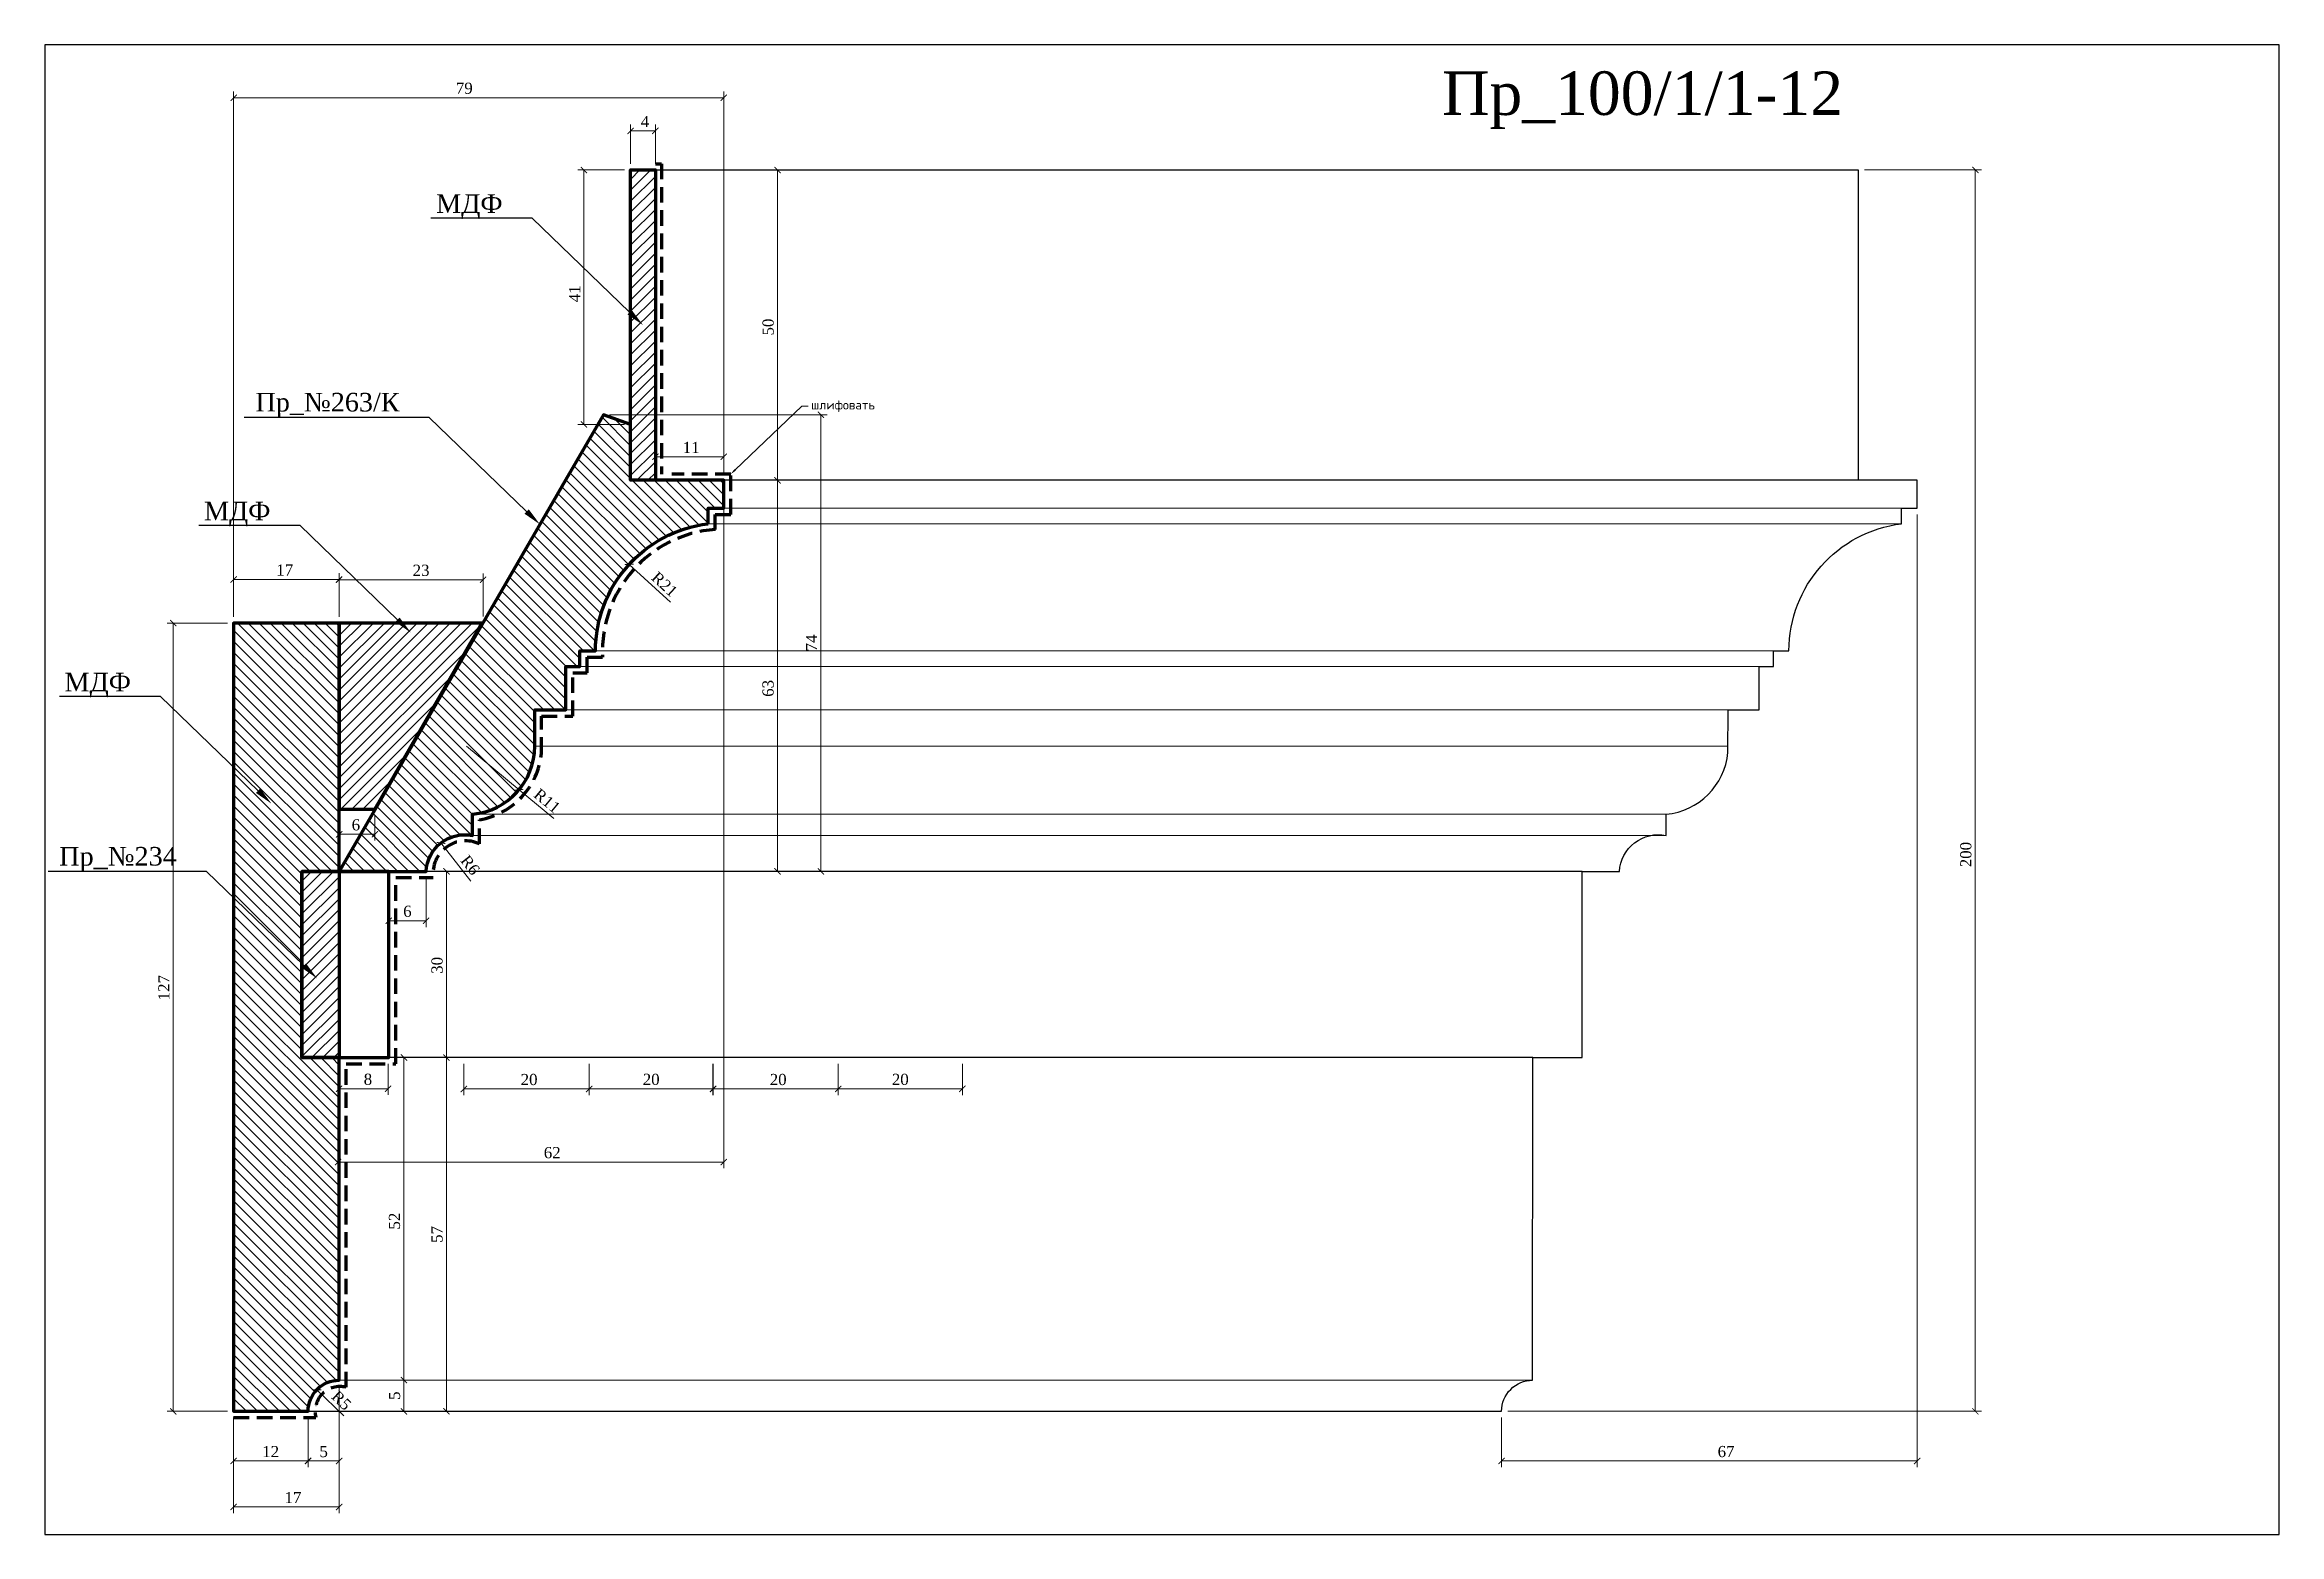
# Model space of a CAD drawing. Header units: millimetres. Extents: x 308873 to 309233, y -90683 to -90443.
import ezdxf
from ezdxf import colors
from ezdxf.entities.mleader import LeaderData, LeaderLine
from ezdxf.math import Vec2, Vec3

# ---------------------------------------------------------------- set-up
doc = ezdxf.new("R2010")
doc.units = ezdxf.units.MM
doc.header["$MEASUREMENT"] = 0
doc.linetypes.add('HIDDEN', pattern=[0.375, 0.25, -0.125])
doc.layers.add('Outside panel', color=7, linetype='Continuous', lineweight=18, true_color=0x7f5e57)
for name, color, linetype, lineweight in [('линия 15', 7, 'Continuous', 15), ('линия 50', 1, 'Continuous', 140), ('служебный слой РАЗМЕРЫ', 7, 'Continuous', 9)]:
    doc.layers.add(name, color=color, linetype=linetype, lineweight=lineweight)
doc.layers.add('размеры в модели', color=7, linetype='Continuous')
doc.styles.add('ELECT', font='times.ttf')
doc.styles.get("Standard").update_dxf_attribs({"font": 'times.ttf'})
doc.styles.add('ЕСКД профили текст', font='isocpeur.ttf')
doc.dimstyles.new('M_1', dxfattribs={"dimtxt": 1.8, "dimasz": 1, "dimexe": 1, "dimexo": 1, "dimgap": 0.6, "dimtad": 1, "dimdec": 0, "dimdsep": 46, "dimtxsty": 'Standard', "dimblk": 'ARCHTICK', "dimcen": -5, "dimclrd": 7, "dimclre": 7, "dimclrt": 7, "dimadec": 0, "dimazin": 0, "dimtfac": 1, "dimtdec": 0, "dimtmove": 0, "dimatfit": 3, "dimfxl": 1, "dimtolj": 1, "dimtzin": 0, "dimlwd": 5, "dimlwe": 5, "dimarcsym": 0})
pattern_1 = [(45, (4095.0152, -5.4705), (-0.8838834765, 0.8838834765), [])]
pattern_2 = [(135, (4095.0152, -5.4705), (-0.8838834765, -0.8838834765), [])]

msp = doc.modelspace()

# ---------------------------------------------------------------- texts
at = {"color": 7, "ltscale": 1000, "style": 'ELECT'}
msp.add_text('Пр_100/1/1-12', height=7, dxfattribs=at).set_placement((309097.73, -90454.13))

# ---------------------------------------------------------------- blocks, each defined once
blk = doc.blocks.new('_ArchTick')
at = {"color": 0, "linetype": 'ByBlock', "const_width": 0.15}
blk.add_lwpolyline([(-0.5, -0.5), (0.5, 0.5)], dxfattribs=at)
blk = doc.blocks.new('*D32')
at = {"layer": 'Defpoints', "color": 0, "ltscale": 1000, "transparency": 16777216}
for p in [(309174.27, -90517.5), (309107.32, -90663), (309174.27, -90671)]:
    blk.add_point(p, dxfattribs=at)
at = {"layer": 'линия 15', "color": 7, "lineweight": 5, "ltscale": 1000, "transparency": 16777216}
for p, q in [((309174.27, -90518.5), (309174.27, -90672)), ((309107.32, -90664), (309107.32, -90672)), ((309107.32, -90671), (309174.27, -90671))]:
    blk.add_line(p, q, dxfattribs=at)
at = {"layer": 'линия 15', "color": 7, "lineweight": 5, "ltscale": 1000, "transparency": 16777216, "rotation": 180}
blk.add_blockref('_ArchTick', (309107.32, -90671), dxfattribs=at)
at = {"layer": 'линия 15', "color": 7, "lineweight": 5, "ltscale": 1000, "transparency": 16777216}
blk.add_blockref('_ArchTick', (309174.27, -90671), dxfattribs=at)
at = {"layer": 'линия 15', "color": 7, "ltscale": 1000, "transparency": 16777216, "insert": (309143.49, -90669.49), "char_height": 1.8, "attachment_point": 5}
blk.add_mtext('\\A1;67', dxfattribs=at)
blk = doc.blocks.new('*D31')
at = {"layer": 'Defpoints', "color": 0, "ltscale": 1000, "transparency": 16777216}
for p in [(308982, -90451.36), (308982, -90513), (308903.05, -90536)]:
    blk.add_point(p, dxfattribs=at)
at = {"layer": 'размеры в модели', "color": 7, "lineweight": 5, "ltscale": 1000, "transparency": 16777216}
for p, q in [((308903.05, -90535), (308903.05, -90450.36)), ((308903.05, -90451.36), (308982, -90451.36)), ((308982, -90512), (308982, -90450.36))]:
    blk.add_line(p, q, dxfattribs=at)
at = {"layer": 'размеры в модели', "color": 7, "lineweight": 5, "ltscale": 1000, "transparency": 16777216, "rotation": 180}
blk.add_blockref('_ArchTick', (308903.05, -90451.36), dxfattribs=at)
at = {"layer": 'размеры в модели', "color": 7, "lineweight": 5, "ltscale": 1000, "transparency": 16777216}
blk.add_blockref('_ArchTick', (308982, -90451.36), dxfattribs=at)
at = {"layer": 'размеры в модели', "color": 7, "ltscale": 1000, "transparency": 16777216, "insert": (308940.21, -90449.84), "char_height": 1.8, "attachment_point": 5}
blk.add_mtext('\\A1;79', dxfattribs=at)
blk = doc.blocks.new('*D30')
at = {"layer": 'Defpoints', "color": 0, "ltscale": 1000, "transparency": 16777216}
for p in [(309164.78, -90463), (309107.32, -90663), (309183.64, -90663)]:
    blk.add_point(p, dxfattribs=at)
at = {"layer": 'размеры в модели', "color": 7, "lineweight": 5, "ltscale": 1000, "transparency": 16777216}
for p, q in [((309165.78, -90463), (309184.64, -90463)), ((309183.64, -90463), (309183.64, -90663)), ((309108.32, -90663), (309184.64, -90663))]:
    blk.add_line(p, q, dxfattribs=at)
for p, rotation in [((309183.64, -90463), 90), ((309183.64, -90663), 270)]:
    blk.add_blockref('_ArchTick', p, dxfattribs=dict(at, rotation=rotation))
at = {"layer": 'размеры в модели', "color": 7, "ltscale": 1000, "transparency": 16777216, "insert": (309182.12, -90573.3), "char_height": 1.8, "attachment_point": 5, "rotation": 90}
blk.add_mtext('\\A1;200', dxfattribs=at)
blk = doc.blocks.new('*D29')
at = {"layer": 'Defpoints', "color": 0, "ltscale": 1000, "transparency": 16777216}
for p in [(309000.45, -90606), (309020.45, -90606), (309020.45, -90611.05)]:
    blk.add_point(p, dxfattribs=at)
at = {"layer": 'размеры в модели', "color": 7, "lineweight": 5, "ltscale": 1000, "transparency": 16777216}
for p, q in [((309000.45, -90607), (309000.45, -90612.05)), ((309020.45, -90607), (309020.45, -90612.05)), ((309000.45, -90611.05), (309020.45, -90611.05))]:
    blk.add_line(p, q, dxfattribs=at)
at = {"layer": 'размеры в модели', "color": 7, "lineweight": 5, "ltscale": 1000, "transparency": 16777216, "rotation": 180}
blk.add_blockref('_ArchTick', (309000.45, -90611.05), dxfattribs=at)
at = {"layer": 'размеры в модели', "color": 7, "lineweight": 5, "ltscale": 1000, "transparency": 16777216}
blk.add_blockref('_ArchTick', (309020.45, -90611.05), dxfattribs=at)
at = {"layer": 'размеры в модели', "color": 7, "ltscale": 1000, "transparency": 16777216, "insert": (309010.45, -90609.53), "char_height": 1.8, "attachment_point": 5}
blk.add_mtext('\\A1;20', dxfattribs=at)
blk = doc.blocks.new('*D28')
at = {"layer": 'Defpoints', "color": 0, "ltscale": 1000, "transparency": 16777216}
for p in [(308980.26, -90606), (309000.45, -90606), (309000.45, -90611.06)]:
    blk.add_point(p, dxfattribs=at)
at = {"layer": 'размеры в модели', "color": 7, "lineweight": 5, "ltscale": 1000, "transparency": 16777216}
for p, q in [((308980.26, -90607), (308980.26, -90612.06)), ((309000.45, -90607), (309000.45, -90612.06)), ((308980.26, -90611.06), (309000.45, -90611.06))]:
    blk.add_line(p, q, dxfattribs=at)
at = {"layer": 'размеры в модели', "color": 7, "lineweight": 5, "ltscale": 1000, "transparency": 16777216, "rotation": 180}
blk.add_blockref('_ArchTick', (308980.26, -90611.06), dxfattribs=at)
at = {"layer": 'размеры в модели', "color": 7, "lineweight": 5, "ltscale": 1000, "transparency": 16777216}
blk.add_blockref('_ArchTick', (309000.45, -90611.06), dxfattribs=at)
at = {"layer": 'размеры в модели', "color": 7, "ltscale": 1000, "transparency": 16777216, "insert": (308990.78, -90609.55), "char_height": 1.8, "attachment_point": 5}
blk.add_mtext('\\A1;20', dxfattribs=at)
blk = doc.blocks.new('*D27')
at = {"layer": 'Defpoints', "color": 0, "ltscale": 1000, "transparency": 16777216}
for p in [(308960.32, -90606), (308980.32, -90606), (308980.32, -90611.05)]:
    blk.add_point(p, dxfattribs=at)
at = {"layer": 'размеры в модели', "color": 7, "lineweight": 5, "ltscale": 1000, "transparency": 16777216}
for p, q in [((308960.32, -90607), (308960.32, -90612.05)), ((308980.32, -90607), (308980.32, -90612.05)), ((308960.32, -90611.05), (308980.32, -90611.05))]:
    blk.add_line(p, q, dxfattribs=at)
at = {"layer": 'размеры в модели', "color": 7, "lineweight": 5, "ltscale": 1000, "transparency": 16777216, "rotation": 180}
blk.add_blockref('_ArchTick', (308960.32, -90611.05), dxfattribs=at)
at = {"layer": 'размеры в модели', "color": 7, "lineweight": 5, "ltscale": 1000, "transparency": 16777216}
blk.add_blockref('_ArchTick', (308980.32, -90611.05), dxfattribs=at)
at = {"layer": 'размеры в модели', "color": 7, "ltscale": 1000, "transparency": 16777216, "insert": (308970.32, -90609.53), "char_height": 1.8, "attachment_point": 5}
blk.add_mtext('\\A1;20', dxfattribs=at)
blk = doc.blocks.new('*D26')
at = {"layer": 'Defpoints', "color": 0, "ltscale": 1000, "transparency": 16777216}
for p in [(308940.13, -90606), (308960.32, -90606), (308960.32, -90611.06)]:
    blk.add_point(p, dxfattribs=at)
at = {"layer": 'размеры в модели', "color": 7, "lineweight": 5, "ltscale": 1000, "transparency": 16777216}
for p, q in [((308940.13, -90607), (308940.13, -90612.06)), ((308960.32, -90607), (308960.32, -90612.06)), ((308940.13, -90611.06), (308960.32, -90611.06))]:
    blk.add_line(p, q, dxfattribs=at)
at = {"layer": 'размеры в модели', "color": 7, "lineweight": 5, "ltscale": 1000, "transparency": 16777216, "rotation": 180}
blk.add_blockref('_ArchTick', (308940.13, -90611.06), dxfattribs=at)
at = {"layer": 'размеры в модели', "color": 7, "lineweight": 5, "ltscale": 1000, "transparency": 16777216}
blk.add_blockref('_ArchTick', (308960.32, -90611.06), dxfattribs=at)
at = {"layer": 'размеры в модели', "color": 7, "ltscale": 1000, "transparency": 16777216, "insert": (308950.65, -90609.55), "char_height": 1.8, "attachment_point": 5}
blk.add_mtext('\\A1;20', dxfattribs=at)
blk = doc.blocks.new('*D25')
at = {"layer": 'Defpoints', "color": 0, "ltscale": 1000, "transparency": 16777216}
for p in [(308936.45, -90571.43), (308940.31, -90576.36)]:
    blk.add_point(p, dxfattribs=at)
at = {"layer": 'размеры в модели', "color": 7, "lineweight": 5, "ltscale": 1000, "transparency": 16777216}
blk.add_line((308941.26, -90577.57), (308936.45, -90571.43), dxfattribs=at)
at = {"layer": 'размеры в модели', "color": 7, "lineweight": 5, "ltscale": 1000, "transparency": 16777216, "rotation": 128.0769222106763}
blk.add_blockref('_ArchTick', (308936.45, -90571.43), dxfattribs=at)
at = {"layer": 'размеры в модели', "color": 7, "ltscale": 1000, "transparency": 16777216, "insert": (308941.17, -90575), "char_height": 1.8, "attachment_point": 5, "rotation": 308.0769}
blk.add_mtext('\\A1;R6', dxfattribs=at)
blk = doc.blocks.new('*D24')
at = {"layer": 'Defpoints', "color": 0, "ltscale": 1000, "transparency": 16777216}
for p in [(308940.55, -90555.85), (308949.04, -90562.85)]:
    blk.add_point(p, dxfattribs=at)
at = {"layer": 'размеры в модели', "color": 7, "lineweight": 5, "ltscale": 1000, "transparency": 16777216}
for p in [(308940.55, -90555.85), (308954.64, -90567.47)]:
    blk.add_line(p, (308949.04, -90562.85), dxfattribs=at)
at = {"layer": 'размеры в модели', "color": 7, "lineweight": 5, "ltscale": 1000, "transparency": 16777216, "rotation": 140.4914953985403}
blk.add_blockref('_ArchTick', (308949.04, -90562.85), dxfattribs=at)
at = {"layer": 'размеры в модели', "color": 7, "ltscale": 1000, "transparency": 16777216, "insert": (308953.56, -90564.64), "char_height": 1.8, "attachment_point": 5, "rotation": 320.4915}
blk.add_mtext('\\A1;R11', dxfattribs=at)
blk = doc.blocks.new('*D23')
at = {"layer": 'Defpoints', "color": 0, "ltscale": 1000, "transparency": 16777216}
for p in [(308966.78, -90526.55), (308982, -90540.5)]:
    blk.add_point(p, dxfattribs=at)
at = {"layer": 'размеры в модели', "color": 7, "lineweight": 5, "ltscale": 1000, "transparency": 16777216}
blk.add_line((308973.41, -90532.63), (308966.78, -90526.55), dxfattribs=at)
at = {"layer": 'размеры в модели', "color": 7, "lineweight": 5, "ltscale": 1000, "transparency": 16777216, "rotation": 137.4968862191132}
blk.add_blockref('_ArchTick', (308966.78, -90526.55), dxfattribs=at)
at = {"layer": 'размеры в модели', "color": 7, "ltscale": 1000, "transparency": 16777216, "insert": (308972.48, -90529.75), "char_height": 1.8, "attachment_point": 5, "rotation": 317.4969}
blk.add_mtext('\\A1;R21', dxfattribs=at)
blk = doc.blocks.new('*D22')
at = {"layer": 'Defpoints', "color": 0, "ltscale": 1000, "transparency": 16777216}
for p in [(308916.45, -90659.53), (308920.05, -90663)]:
    blk.add_point(p, dxfattribs=at)
at = {"layer": 'размеры в модели', "color": 7, "lineweight": 5, "ltscale": 1000, "transparency": 16777216}
blk.add_line((308920.83, -90663.75), (308916.45, -90659.53), dxfattribs=at)
at = {"layer": 'размеры в модели', "color": 7, "lineweight": 5, "ltscale": 1000, "transparency": 16777216, "rotation": 136.0478407517431}
blk.add_blockref('_ArchTick', (308916.45, -90659.53), dxfattribs=at)
at = {"layer": 'размеры в модели', "color": 7, "ltscale": 1000, "transparency": 16777216, "insert": (308920.42, -90661.25), "char_height": 1.8, "attachment_point": 5, "rotation": 316.0478}
blk.add_mtext('\\A1;R5', dxfattribs=at)
blk = doc.blocks.new('*D21')
at = {"layer": 'Defpoints', "color": 0, "ltscale": 1000, "transparency": 16777216}
for p in [(308920.05, -90657.96), (308915.05, -90663), (308930.49, -90663)]:
    blk.add_point(p, dxfattribs=at)
at = {"layer": 'размеры в модели', "color": 7, "lineweight": 5, "ltscale": 1000, "transparency": 16777216}
for p, q in [((308921.05, -90657.96), (308931.49, -90657.96)), ((308930.49, -90657.96), (308930.49, -90663)), ((308916.05, -90663), (308931.49, -90663))]:
    blk.add_line(p, q, dxfattribs=at)
for p, rotation in [((308930.49, -90657.96), 90), ((308930.49, -90663), 270)]:
    blk.add_blockref('_ArchTick', p, dxfattribs=dict(at, rotation=rotation))
at = {"layer": 'размеры в модели', "color": 7, "ltscale": 1000, "transparency": 16777216, "insert": (308928.98, -90660.48), "char_height": 1.8, "attachment_point": 5, "rotation": 90}
blk.add_mtext('\\A1;5', dxfattribs=at)
blk = doc.blocks.new('*D20')
at = {"layer": 'Defpoints', "color": 0, "ltscale": 1000, "transparency": 16777216}
for p in [(308920.06, -90606), (308920.05, -90657.96), (308930.49, -90657.96)]:
    blk.add_point(p, dxfattribs=at)
at = {"layer": 'размеры в модели', "color": 7, "lineweight": 5, "ltscale": 1000, "transparency": 16777216}
for p, q in [((308921.06, -90606), (308931.49, -90606)), ((308930.49, -90606), (308930.49, -90657.96)), ((308921.05, -90657.96), (308931.49, -90657.96))]:
    blk.add_line(p, q, dxfattribs=at)
for p, rotation in [((308930.49, -90606), 90), ((308930.49, -90657.96), 270)]:
    blk.add_blockref('_ArchTick', p, dxfattribs=dict(at, rotation=rotation))
at = {"layer": 'размеры в модели', "color": 7, "ltscale": 1000, "transparency": 16777216, "insert": (308928.97, -90632.36), "char_height": 1.8, "attachment_point": 5, "rotation": 90}
blk.add_mtext('\\A1;52', dxfattribs=at)
blk = doc.blocks.new('*D19')
at = {"layer": 'Defpoints', "color": 0, "ltscale": 1000, "transparency": 16777216}
for p in [(308920.05, -90657.96), (308915.05, -90663), (308920.05, -90671)]:
    blk.add_point(p, dxfattribs=at)
at = {"layer": 'размеры в модели', "color": 7, "lineweight": 5, "ltscale": 1000, "transparency": 16777216}
for p, q in [((308920.05, -90658.96), (308920.05, -90672)), ((308915.05, -90664), (308915.05, -90672)), ((308915.05, -90671), (308920.05, -90671))]:
    blk.add_line(p, q, dxfattribs=at)
at = {"layer": 'размеры в модели', "color": 7, "lineweight": 5, "ltscale": 1000, "transparency": 16777216, "rotation": 180}
blk.add_blockref('_ArchTick', (308915.05, -90671), dxfattribs=at)
at = {"layer": 'размеры в модели', "color": 7, "lineweight": 5, "ltscale": 1000, "transparency": 16777216}
blk.add_blockref('_ArchTick', (308920.05, -90671), dxfattribs=at)
at = {"layer": 'размеры в модели', "color": 7, "ltscale": 1000, "transparency": 16777216, "insert": (308917.56, -90669.49), "char_height": 1.8, "attachment_point": 5}
blk.add_mtext('\\A1;5', dxfattribs=at)
blk = doc.blocks.new('*D18')
at = {"layer": 'Defpoints', "color": 0, "ltscale": 1000, "transparency": 16777216}
for p in [(308903.05, -90663), (308915.05, -90663), (308915.05, -90670.98)]:
    blk.add_point(p, dxfattribs=at)
at = {"layer": 'размеры в модели', "color": 7, "lineweight": 5, "ltscale": 1000, "transparency": 16777216}
for p, q in [((308903.05, -90664), (308903.05, -90671.98)), ((308915.05, -90664), (308915.05, -90671.98)), ((308903.05, -90670.98), (308915.05, -90670.98))]:
    blk.add_line(p, q, dxfattribs=at)
at = {"layer": 'размеры в модели', "color": 7, "lineweight": 5, "ltscale": 1000, "transparency": 16777216, "rotation": 180}
blk.add_blockref('_ArchTick', (308903.05, -90670.98), dxfattribs=at)
at = {"layer": 'размеры в модели', "color": 7, "lineweight": 5, "ltscale": 1000, "transparency": 16777216}
blk.add_blockref('_ArchTick', (308915.05, -90670.98), dxfattribs=at)
at = {"layer": 'размеры в модели', "color": 7, "ltscale": 1000, "transparency": 16777216, "insert": (308909.02, -90669.48), "char_height": 1.8, "attachment_point": 5}
blk.add_mtext('\\A1;12', dxfattribs=at)
blk = doc.blocks.new('*D17')
at = {"layer": 'Defpoints', "color": 0, "ltscale": 1000, "transparency": 16777216}
for p in [(308920.05, -90658), (308903.05, -90663), (308920.05, -90678.41)]:
    blk.add_point(p, dxfattribs=at)
at = {"layer": 'размеры в модели', "color": 7, "lineweight": 5, "ltscale": 1000, "transparency": 16777216}
for p, q in [((308920.05, -90659), (308920.05, -90679.41)), ((308903.05, -90664), (308903.05, -90679.41)), ((308903.05, -90678.41), (308920.05, -90678.41))]:
    blk.add_line(p, q, dxfattribs=at)
at = {"layer": 'размеры в модели', "color": 7, "lineweight": 5, "ltscale": 1000, "transparency": 16777216, "rotation": 180}
blk.add_blockref('_ArchTick', (308903.05, -90678.41), dxfattribs=at)
at = {"layer": 'размеры в модели', "color": 7, "lineweight": 5, "ltscale": 1000, "transparency": 16777216}
blk.add_blockref('_ArchTick', (308920.05, -90678.41), dxfattribs=at)
at = {"layer": 'размеры в модели', "color": 7, "ltscale": 1000, "transparency": 16777216, "insert": (308912.62, -90676.89), "char_height": 1.8, "attachment_point": 5}
blk.add_mtext('\\A1;17', dxfattribs=at)
blk = doc.blocks.new('*D16')
at = {"layer": 'Defpoints', "color": 0, "ltscale": 1000, "transparency": 16777216}
for p in [(308920.06, -90606), (308915.05, -90663), (308937.34, -90663)]:
    blk.add_point(p, dxfattribs=at)
at = {"layer": 'размеры в модели', "color": 7, "lineweight": 5, "ltscale": 1000, "transparency": 16777216}
for p, q in [((308921.06, -90606), (308938.34, -90606)), ((308937.34, -90606), (308937.34, -90663)), ((308916.05, -90663), (308938.34, -90663))]:
    blk.add_line(p, q, dxfattribs=at)
for p, rotation in [((308937.34, -90606), 90), ((308937.34, -90663), 270)]:
    blk.add_blockref('_ArchTick', p, dxfattribs=dict(at, rotation=rotation))
at = {"layer": 'размеры в модели', "color": 7, "ltscale": 1000, "transparency": 16777216, "insert": (308935.82, -90634.5), "char_height": 1.8, "attachment_point": 5, "rotation": 90}
blk.add_mtext('\\A1;57', dxfattribs=at)
blk = doc.blocks.new('*D15')
at = {"layer": 'Defpoints', "color": 0, "ltscale": 1000, "transparency": 16777216}
for p in [(308920.05, -90566), (308925.8, -90566), (308925.8, -90570.03)]:
    blk.add_point(p, dxfattribs=at)
at = {"layer": 'размеры в модели', "color": 7, "lineweight": 5, "ltscale": 1000, "transparency": 16777216}
for p, q in [((308920.05, -90567), (308920.05, -90571.03)), ((308925.8, -90567), (308925.8, -90571.03)), ((308920.05, -90570.03), (308925.8, -90570.03))]:
    blk.add_line(p, q, dxfattribs=at)
at = {"layer": 'размеры в модели', "color": 7, "lineweight": 5, "ltscale": 1000, "transparency": 16777216, "rotation": 180}
blk.add_blockref('_ArchTick', (308920.05, -90570.03), dxfattribs=at)
at = {"layer": 'размеры в модели', "color": 7, "lineweight": 5, "ltscale": 1000, "transparency": 16777216}
blk.add_blockref('_ArchTick', (308925.8, -90570.03), dxfattribs=at)
at = {"layer": 'размеры в модели', "color": 7, "ltscale": 1000, "transparency": 16777216, "insert": (308922.75, -90568.52), "char_height": 1.8, "attachment_point": 5}
blk.add_mtext('\\A1;6', dxfattribs=at)
blk = doc.blocks.new('*D14')
at = {"layer": 'Defpoints', "color": 0, "ltscale": 1000, "transparency": 16777216}
for p in [(308943.24, -90529.02), (308920.05, -90536), (308943.24, -90535.95)]:
    blk.add_point(p, dxfattribs=at)
at = {"layer": 'размеры в модели', "color": 7, "lineweight": 5, "ltscale": 1000, "transparency": 16777216}
for p, q in [((308920.05, -90535), (308920.05, -90528.02)), ((308920.05, -90529.02), (308943.24, -90529.02)), ((308943.24, -90534.95), (308943.24, -90528.02))]:
    blk.add_line(p, q, dxfattribs=at)
at = {"layer": 'размеры в модели', "color": 7, "lineweight": 5, "ltscale": 1000, "transparency": 16777216, "rotation": 180}
blk.add_blockref('_ArchTick', (308920.05, -90529.02), dxfattribs=at)
at = {"layer": 'размеры в модели', "color": 7, "lineweight": 5, "ltscale": 1000, "transparency": 16777216}
blk.add_blockref('_ArchTick', (308943.24, -90529.02), dxfattribs=at)
at = {"layer": 'размеры в модели', "color": 7, "ltscale": 1000, "transparency": 16777216, "insert": (308933.25, -90527.51), "char_height": 1.8, "attachment_point": 5}
blk.add_mtext('\\A1;23', dxfattribs=at)
blk = doc.blocks.new('*D13')
at = {"layer": 'Defpoints', "color": 0, "ltscale": 1000, "transparency": 16777216}
for p in [(308920.05, -90528.97), (308903.05, -90536), (308920.05, -90536)]:
    blk.add_point(p, dxfattribs=at)
at = {"layer": 'размеры в модели', "color": 7, "lineweight": 5, "ltscale": 1000, "transparency": 16777216}
for p, q in [((308903.05, -90535), (308903.05, -90527.97)), ((308903.05, -90528.97), (308920.05, -90528.97)), ((308920.05, -90535), (308920.05, -90527.97))]:
    blk.add_line(p, q, dxfattribs=at)
at = {"layer": 'размеры в модели', "color": 7, "lineweight": 5, "ltscale": 1000, "transparency": 16777216, "rotation": 180}
blk.add_blockref('_ArchTick', (308903.05, -90528.97), dxfattribs=at)
at = {"layer": 'размеры в модели', "color": 7, "lineweight": 5, "ltscale": 1000, "transparency": 16777216}
blk.add_blockref('_ArchTick', (308920.05, -90528.97), dxfattribs=at)
at = {"layer": 'размеры в модели', "color": 7, "ltscale": 1000, "transparency": 16777216, "insert": (308911.29, -90527.45), "char_height": 1.8, "attachment_point": 5}
blk.add_mtext('\\A1;17', dxfattribs=at)
blk = doc.blocks.new('*D12')
at = {"layer": 'Defpoints', "color": 0, "ltscale": 1000, "transparency": 16777216}
for p in [(308903.05, -90536), (308893.33, -90663), (308903.05, -90663)]:
    blk.add_point(p, dxfattribs=at)
at = {"layer": 'размеры в модели', "color": 7, "lineweight": 5, "ltscale": 1000, "transparency": 16777216}
for p, q in [((308902.05, -90536), (308892.33, -90536)), ((308893.33, -90536), (308893.33, -90663)), ((308902.05, -90663), (308892.33, -90663))]:
    blk.add_line(p, q, dxfattribs=at)
for p, rotation in [((308893.33, -90536), 90), ((308893.33, -90663), 270)]:
    blk.add_blockref('_ArchTick', p, dxfattribs=dict(at, rotation=rotation))
at = {"layer": 'размеры в модели', "color": 7, "ltscale": 1000, "transparency": 16777216, "insert": (308891.81, -90594.75), "char_height": 1.8, "attachment_point": 5, "rotation": 90}
blk.add_mtext('\\A1;127', dxfattribs=at)
blk = doc.blocks.new('*D11')
at = {"layer": 'Defpoints', "color": 0, "ltscale": 1000, "transparency": 16777216}
for p in [(308920.06, -90606), (308927.94, -90606), (308927.94, -90611.03)]:
    blk.add_point(p, dxfattribs=at)
at = {"layer": 'размеры в модели', "color": 7, "lineweight": 5, "ltscale": 1000, "transparency": 16777216}
for p, q in [((308920.06, -90607), (308920.06, -90612.03)), ((308927.94, -90607), (308927.94, -90612.03)), ((308920.06, -90611.03), (308927.94, -90611.03))]:
    blk.add_line(p, q, dxfattribs=at)
at = {"layer": 'размеры в модели', "color": 7, "lineweight": 5, "ltscale": 1000, "transparency": 16777216, "rotation": 180}
blk.add_blockref('_ArchTick', (308920.06, -90611.03), dxfattribs=at)
at = {"layer": 'размеры в модели', "color": 7, "lineweight": 5, "ltscale": 1000, "transparency": 16777216}
blk.add_blockref('_ArchTick', (308927.94, -90611.03), dxfattribs=at)
at = {"layer": 'размеры в модели', "color": 7, "ltscale": 1000, "transparency": 16777216, "insert": (308924.69, -90609.51), "char_height": 1.8, "attachment_point": 5}
blk.add_mtext('\\A1;8', dxfattribs=at)
blk = doc.blocks.new('*D10')
at = {"layer": 'Defpoints', "color": 0, "ltscale": 1000, "transparency": 16777216}
for p in [(308928.05, -90576), (308928.05, -90606), (308937.34, -90606)]:
    blk.add_point(p, dxfattribs=at)
at = {"layer": 'размеры в модели', "color": 7, "lineweight": 5, "ltscale": 1000, "transparency": 16777216}
for p, q in [((308929.05, -90576), (308938.34, -90576)), ((308937.34, -90576), (308937.34, -90606)), ((308929.05, -90606), (308938.34, -90606))]:
    blk.add_line(p, q, dxfattribs=at)
for p, rotation in [((308937.34, -90576), 90), ((308937.34, -90606), 270)]:
    blk.add_blockref('_ArchTick', p, dxfattribs=dict(at, rotation=rotation))
at = {"layer": 'размеры в модели', "color": 7, "ltscale": 1000, "transparency": 16777216, "insert": (308935.83, -90591.15), "char_height": 1.8, "attachment_point": 5, "rotation": 90}
blk.add_mtext('\\A1;30', dxfattribs=at)
blk = doc.blocks.new('*D9')
at = {"layer": 'Defpoints', "color": 0, "ltscale": 1000, "transparency": 16777216}
for p in [(308982, -90513.3), (308919.87, -90576), (308982, -90622.84)]:
    blk.add_point(p, dxfattribs=at)
at = {"layer": 'размеры в модели', "color": 7, "lineweight": 5, "ltscale": 1000, "transparency": 16777216}
for p, q in [((308982, -90514.3), (308982, -90623.84)), ((308919.87, -90577), (308919.87, -90623.84)), ((308919.87, -90622.84), (308982, -90622.84))]:
    blk.add_line(p, q, dxfattribs=at)
at = {"layer": 'размеры в модели', "color": 7, "lineweight": 5, "ltscale": 1000, "transparency": 16777216, "rotation": 180}
blk.add_blockref('_ArchTick', (308919.87, -90622.84), dxfattribs=at)
at = {"layer": 'размеры в модели', "color": 7, "lineweight": 5, "ltscale": 1000, "transparency": 16777216}
blk.add_blockref('_ArchTick', (308982, -90622.84), dxfattribs=at)
at = {"layer": 'размеры в модели', "color": 7, "ltscale": 1000, "transparency": 16777216, "insert": (308954.38, -90621.33), "char_height": 1.8, "attachment_point": 5}
blk.add_mtext('\\A1;62', dxfattribs=at)
blk = doc.blocks.new('*D8')
at = {"layer": 'Defpoints', "color": 0, "ltscale": 1000, "transparency": 16777216}
for p in [(308928.05, -90576), (308934.05, -90576), (308934.05, -90583.97)]:
    blk.add_point(p, dxfattribs=at)
at = {"layer": 'размеры в модели', "color": 7, "lineweight": 5, "ltscale": 1000, "transparency": 16777216}
for p, q in [((308928.05, -90577), (308928.05, -90584.97)), ((308934.05, -90577), (308934.05, -90584.97)), ((308928.05, -90583.97), (308934.05, -90583.97))]:
    blk.add_line(p, q, dxfattribs=at)
at = {"layer": 'размеры в модели', "color": 7, "lineweight": 5, "ltscale": 1000, "transparency": 16777216, "rotation": 180}
blk.add_blockref('_ArchTick', (308928.05, -90583.97), dxfattribs=at)
at = {"layer": 'размеры в модели', "color": 7, "lineweight": 5, "ltscale": 1000, "transparency": 16777216}
blk.add_blockref('_ArchTick', (308934.05, -90583.97), dxfattribs=at)
at = {"layer": 'размеры в модели', "color": 7, "ltscale": 1000, "transparency": 16777216, "insert": (308931.05, -90582.45), "char_height": 1.8, "attachment_point": 5}
blk.add_mtext('\\A1;6', dxfattribs=at)
blk = doc.blocks.new('*D7')
at = {"layer": 'Defpoints', "color": 0, "ltscale": 1000, "transparency": 16777216}
for p in [(308962.62, -90502.45), (308934.05, -90576), (308997.66, -90576)]:
    blk.add_point(p, dxfattribs=at)
at = {"layer": 'размеры в модели', "color": 7, "lineweight": 5, "ltscale": 1000, "transparency": 16777216}
for p, q in [((308963.62, -90502.45), (308998.66, -90502.45)), ((308997.66, -90502.45), (308997.66, -90576)), ((308935.05, -90576), (308998.66, -90576))]:
    blk.add_line(p, q, dxfattribs=at)
for p, rotation in [((308997.66, -90502.45), 90), ((308997.66, -90576), 270)]:
    blk.add_blockref('_ArchTick', p, dxfattribs=dict(at, rotation=rotation))
at = {"layer": 'размеры в модели', "color": 7, "ltscale": 1000, "transparency": 16777216, "insert": (308996.15, -90539.21), "char_height": 1.8, "attachment_point": 5, "rotation": 90}
blk.add_mtext('\\A1;74', dxfattribs=at)
blk = doc.blocks.new('*D6')
at = {"layer": 'Defpoints', "color": 0, "ltscale": 1000, "transparency": 16777216}
for p in [(308982, -90513), (308934.05, -90576), (308990.67, -90576)]:
    blk.add_point(p, dxfattribs=at)
at = {"layer": 'размеры в модели', "color": 7, "lineweight": 5, "ltscale": 1000, "transparency": 16777216}
for p, q in [((308983, -90513), (308991.67, -90513)), ((308990.67, -90513), (308990.67, -90576)), ((308935.05, -90576), (308991.67, -90576))]:
    blk.add_line(p, q, dxfattribs=at)
for p, rotation in [((308990.67, -90513), 90), ((308990.67, -90576), 270)]:
    blk.add_blockref('_ArchTick', p, dxfattribs=dict(at, rotation=rotation))
at = {"layer": 'размеры в модели', "color": 7, "ltscale": 1000, "transparency": 16777216, "insert": (308989.16, -90546.52), "char_height": 1.8, "attachment_point": 5, "rotation": 90}
blk.add_mtext('\\A1;63', dxfattribs=at)
blk = doc.blocks.new('*D5')
at = {"layer": 'Defpoints', "color": 0, "ltscale": 1000, "transparency": 16777216}
for p in [(308967, -90463), (308959.49, -90504), (308967, -90504)]:
    blk.add_point(p, dxfattribs=at)
at = {"layer": 'размеры в модели', "color": 7, "lineweight": 5, "ltscale": 1000, "transparency": 16777216}
for p, q in [((308966, -90463), (308958.49, -90463)), ((308959.49, -90463), (308959.49, -90504)), ((308966, -90504), (308958.49, -90504))]:
    blk.add_line(p, q, dxfattribs=at)
for p, rotation in [((308959.49, -90463), 90), ((308959.49, -90504), 270)]:
    blk.add_blockref('_ArchTick', p, dxfattribs=dict(at, rotation=rotation))
at = {"layer": 'размеры в модели', "color": 7, "ltscale": 1000, "transparency": 16777216, "insert": (308957.99, -90482.95), "char_height": 1.8, "attachment_point": 5, "rotation": 90}
blk.add_mtext('\\A1;41', dxfattribs=at)
blk = doc.blocks.new('*D4')
at = {"layer": 'Defpoints', "color": 0, "ltscale": 1000, "transparency": 16777216}
for p in [(308971, -90463), (308971, -90513), (308990.69, -90513)]:
    blk.add_point(p, dxfattribs=at)
at = {"layer": 'размеры в модели', "color": 7, "lineweight": 5, "ltscale": 1000, "transparency": 16777216}
for p, q in [((308972, -90463), (308991.69, -90463)), ((308990.69, -90463), (308990.69, -90513)), ((308972, -90513), (308991.69, -90513))]:
    blk.add_line(p, q, dxfattribs=at)
for p, rotation in [((308990.69, -90463), 90), ((308990.69, -90513), 270)]:
    blk.add_blockref('_ArchTick', p, dxfattribs=dict(at, rotation=rotation))
at = {"layer": 'размеры в модели', "color": 7, "ltscale": 1000, "transparency": 16777216, "insert": (308989.17, -90488.31), "char_height": 1.8, "attachment_point": 5, "rotation": 90}
blk.add_mtext('\\A1;50', dxfattribs=at)
blk = doc.blocks.new('*D3')
at = {"layer": 'Defpoints', "color": 0, "ltscale": 1000, "transparency": 16777216}
for p in [(308971, -90456.7), (308967, -90463), (308971, -90463)]:
    blk.add_point(p, dxfattribs=at)
at = {"layer": 'размеры в модели', "color": 7, "lineweight": 5, "ltscale": 1000, "transparency": 16777216}
for p, q in [((308967, -90462), (308967, -90455.7)), ((308967, -90456.7), (308971, -90456.7)), ((308971, -90462), (308971, -90455.7))]:
    blk.add_line(p, q, dxfattribs=at)
at = {"layer": 'размеры в модели', "color": 7, "lineweight": 5, "ltscale": 1000, "transparency": 16777216, "rotation": 180}
blk.add_blockref('_ArchTick', (308967, -90456.7), dxfattribs=at)
at = {"layer": 'размеры в модели', "color": 7, "lineweight": 5, "ltscale": 1000, "transparency": 16777216}
blk.add_blockref('_ArchTick', (308971, -90456.7), dxfattribs=at)
at = {"layer": 'размеры в модели', "color": 7, "ltscale": 1000, "transparency": 16777216, "insert": (308969.31, -90455.2), "char_height": 1.8, "attachment_point": 5}
blk.add_mtext('\\A1;4', dxfattribs=at)
blk = doc.blocks.new('*D2')
at = {"layer": 'Defpoints', "color": 0, "ltscale": 1000, "transparency": 16777216}
for p in [(308982, -90509.21), (308971, -90513), (308982, -90513)]:
    blk.add_point(p, dxfattribs=at)
at = {"layer": 'размеры в модели', "color": 7, "lineweight": 5, "ltscale": 1000, "transparency": 16777216}
for p, q in [((308971, -90512), (308971, -90508.21)), ((308971, -90509.21), (308982, -90509.21)), ((308982, -90512), (308982, -90508.21))]:
    blk.add_line(p, q, dxfattribs=at)
at = {"layer": 'размеры в модели', "color": 7, "lineweight": 5, "ltscale": 1000, "transparency": 16777216, "rotation": 180}
blk.add_blockref('_ArchTick', (308971, -90509.21), dxfattribs=at)
at = {"layer": 'размеры в модели', "color": 7, "lineweight": 5, "ltscale": 1000, "transparency": 16777216}
blk.add_blockref('_ArchTick', (308982, -90509.21), dxfattribs=at)
at = {"layer": 'размеры в модели', "color": 7, "ltscale": 1000, "transparency": 16777216, "insert": (308976.76, -90507.71), "char_height": 1.8, "attachment_point": 5}
blk.add_mtext('\\A1;11', dxfattribs=at)

# ---------------------------------------------------------------- dimensions: what is measured, and where the dimension line sits
at = {"layer": 'линия 15', "color": 7, "ltscale": 1000}
dim = msp.add_linear_dim(base=(309174.27, -90671), p1=(309107.32, -90663), p2=(309174.27, -90517.5), dimstyle='M_1', dxfattribs=at)
dim.commit()
dim.dimension.update_dxf_attribs({"geometry": '*D32', "text_midpoint": (309143.49, -90671), "dimtype": 128})
at = {"layer": 'размеры в модели', "color": 5, "ltscale": 1000}
for base, p1, p2, picture, middle in [((308982, -90451.36), (308903.05, -90536), (308982, -90513), '*D31', (308940.21, -90451.36)), ((308971, -90456.7), (308967, -90463), (308971, -90463), '*D3', (308969.31, -90456.7)), ((308982, -90509.21), (308971, -90513), (308982, -90513), '*D2', (308976.76, -90509.21)), ((308982, -90622.84), (308919.87, -90576), (308982, -90513.3), '*D9', (308954.38, -90622.84)), ((308920.05, -90528.97), (308903.05, -90536), (308920.05, -90536), '*D13', (308911.29, -90528.97)), ((308943.24, -90529.02), (308920.05, -90536), (308943.24, -90535.95), '*D14', (308933.25, -90529.02)), ((308925.8, -90570.03), (308920.05, -90566), (308925.8, -90566), '*D15', (308922.75, -90570.03)), ((308934.05, -90583.97), (308928.05, -90576), (308934.05, -90576), '*D8', (308931.05, -90583.97)), ((308927.94, -90611.03), (308920.06, -90606), (308927.94, -90606), '*D11', (308924.69, -90611.03)), ((308960.32, -90611.06), (308940.13, -90606), (308960.32, -90606), '*D26', (308950.65, -90611.06)), ((308980.32, -90611.05), (308960.32, -90606), (308980.32, -90606), '*D27', (308970.32, -90611.05)), ((309000.45, -90611.06), (308980.26, -90606), (309000.45, -90606), '*D28', (308990.78, -90611.06)), ((309020.45, -90611.05), (309000.45, -90606), (309020.45, -90606), '*D29', (309010.45, -90611.05)), ((308920.05, -90678.41), (308903.05, -90663), (308920.05, -90658), '*D17', (308912.62, -90678.41)), ((308920.05, -90671), (308915.05, -90663), (308920.05, -90657.96), '*D19', (308917.56, -90671)), ((308915.05, -90670.98), (308903.05, -90663), (308915.05, -90663), '*D18', (308909.02, -90670.98))]:
    dim = msp.add_linear_dim(base=base, p1=p1, p2=p2, dimstyle='M_1', dxfattribs=at)
    dim.commit()
    dim.dimension.update_dxf_attribs({"geometry": picture, "text_midpoint": middle, "dimtype": 128})
for base, p1, p2, picture, middle in [((308959.49, -90504), (308967, -90463), (308967, -90504), '*D5', (308959.49, -90482.95)), ((308990.69, -90513), (308971, -90463), (308971, -90513), '*D4', (308990.69, -90488.31)), ((309183.64, -90663), (309164.78, -90463), (309107.32, -90663), '*D30', (309183.64, -90573.3)), ((308997.66, -90576), (308962.62, -90502.45), (308934.05, -90576), '*D7', (308997.66, -90539.21)), ((308990.67, -90576), (308982, -90513), (308934.05, -90576), '*D6', (308990.67, -90546.52)), ((308893.33, -90663), (308903.05, -90536), (308903.05, -90663), '*D12', (308893.33, -90594.75)), ((308937.34, -90606), (308928.05, -90576), (308928.05, -90606), '*D10', (308937.34, -90591.15)), ((308937.34, -90663), (308920.06, -90606), (308915.05, -90663), '*D16', (308937.34, -90634.5)), ((308930.49, -90657.96), (308920.06, -90606), (308920.05, -90657.96), '*D20', (308930.49, -90632.36)), ((308930.49, -90663), (308920.05, -90657.96), (308915.05, -90663), '*D21', (308930.49, -90660.48))]:
    dim = msp.add_linear_dim(base=base, p1=p1, p2=p2, angle=90, dimstyle='M_1', dxfattribs=at)
    dim.commit()
    dim.dimension.update_dxf_attribs({"geometry": picture, "text_midpoint": middle, "dimtype": 128})
for center, mpoint, picture, middle in [((308982, -90540.5), (308966.78, -90526.55), '*D23', (308971.47, -90530.85)), ((308940.31, -90576.36), (308936.45, -90571.43), '*D25', (308939.98, -90575.94)), ((308920.05, -90663), (308916.45, -90659.53), '*D22', (308919.36, -90662.34))]:
    dim = msp.add_radius_dim(center=center, mpoint=mpoint, dimstyle='M_1', dxfattribs=at)
    dim.commit()
    dim.dimension.update_dxf_attribs({"geometry": picture, "text_midpoint": middle, "dimtype": 132})
dim = msp.add_radius_dim(center=(308940.55, -90555.85), mpoint=(308949.04, -90562.85), dimstyle='M_1', dxfattribs=at)
dim.commit()
dim.dimension.update_dxf_attribs({"geometry": '*D24', "text_midpoint": (308953.56, -90564.64)})

# ---------------------------------------------------------------- hatches: boundary and pattern name
at = {"layer": 'Outside panel', "ltscale": 1000}
h = msp.add_hatch(dxfattribs=at)
h.set_pattern_fill('ANSI31', color=5, scale=10)
h.set_pattern_definition(pattern_1)
h.paths.add_polyline_path([(308971, -90463), (308967, -90463), (308967, -90513), (308971, -90513)])
h = msp.add_hatch(dxfattribs=at)
h.set_pattern_fill('ANSI31', color=256, scale=10, angle=90)
h.set_pattern_definition(pattern_2)
h.paths.add_polyline_path([(308979.5, -90520), (308979.5, -90517.5), (308982, -90517.5), (308982, -90513), (308967, -90513), (308967, -90504), (308962.62, -90502.45), (308956.52, -90513), (308920.05, -90576), (308934.05, -90576, -0.456652), (308941.55, -90570.22), (308941.55, -90566.8, 0.387795), (308951.55, -90555.85), (308951.55, -90550), (308956.55, -90550), (308956.55, -90543), (308958.85, -90543), (308958.85, -90540.5), (308961.35, -90540.5, -0.379101)])
h = msp.add_hatch(dxfattribs=at)
h.set_pattern_fill('ANSI31', color=5, scale=10, angle=90)
h.set_pattern_definition(pattern_2)
h.paths.add_polyline_path([(308920.05, -90536), (308903.05, -90536), (308903.05, -90663), (308915.05, -90663, -0.414214), (308920.05, -90658), (308920.06, -90606), (308914.05, -90606), (308914.05, -90576), (308920.05, -90576)])
h = msp.add_hatch(dxfattribs=at)
h.set_pattern_fill('ANSI31', color=5, scale=10)
h.set_pattern_definition(pattern_1)
h.paths.add_polyline_path([(308943.05, -90536), (308920.05, -90536), (308920.05, -90566), (308925.8, -90566)])
h = msp.add_hatch(dxfattribs=at)
h.set_pattern_fill('ANSI31', color=256, scale=10)
h.set_pattern_definition(pattern_1)
h.paths.add_polyline_path([(308920.05, -90576), (308914.05, -90576), (308914.05, -90606), (308920.05, -90606)])

# ---------------------------------------------------------------- linework, layer by layer
at = {"linetype": 'Continuous', "lineweight": 15}
for p, q in [((309171.77, -90517.5), (308982, -90517.5)), ((309171.77, -90520), (308979.5, -90520)), ((309148.82, -90543), (308956.55, -90543)), ((309151.12, -90540.5), (308958.85, -90540.5)), ((309143.82, -90550), (308951.55, -90550)), ((309143.82, -90555.85), (308951.55, -90555.85)), ((309133.82, -90566.8), (308941.55, -90566.8)), ((309133.82, -90570.22), (308941.55, -90570.22)), ((309112.32, -90658), (308920.05, -90658))]:
    msp.add_line(p, q, dxfattribs=at)
at = {"color": 7}
for p, q in [((309120.32, -90576), (308928.05, -90576)), ((309112.33, -90606), (308920.06, -90606))]:
    msp.add_line(p, q, dxfattribs=at)
at = {"color": 6, "ltscale": 1000}
msp.add_lwpolyline([(308872.61, -90682.82), (309232.61, -90682.82), (309232.61, -90442.82), (308872.61, -90442.82)], close=True, dxfattribs=at)
at = {"color": 7}
msp.add_lwpolyline([(309164.78, -90513), (308971, -90513), (308971, -90463), (309164.78, -90463)], close=True, dxfattribs=at)
msp.add_lwpolyline([(308903.05, -90663), (309107.32, -90663, -0.414214), (309112.32, -90658), (309112.33, -90606), (309120.32, -90606), (309120.32, -90576), (309126.32, -90576, -0.456652), (309133.82, -90570.22), (309133.82, -90566.8, 0.361838), (309143.77, -90556.85), (309143.82, -90550), (309148.82, -90550), (309148.82, -90543), (309151.12, -90543), (309151.12, -90540.5), (309153.62, -90540.5, -0.379101), (309171.77, -90520), (309171.77, -90517.5), (309174.27, -90517.5), (309174.27, -90513), (308981.74, -90513)], format="xyb", dxfattribs=at)
at = {"layer": 'линия 50', "color": 7}
for points in [[(308967, -90513), (308967, -90463), (308971, -90463), (308971, -90513)], [(308925.8, -90566), (308943.05, -90536), (308920.05, -90536), (308920.05, -90566)]]:
    msp.add_lwpolyline(points, close=True, dxfattribs=at)
at = {"layer": 'линия 50', "color": 1, "linetype": 'HIDDEN', "ltscale": 10, "true_color": 0xff0909}
msp.add_lwpolyline([(308971, -90462), (308972, -90462), (308972, -90512)], dxfattribs=at)
at = {"layer": 'линия 50', "color": 7}
for points in [[(308971, -90462), (308972, -90462)], [(308920.05, -90576), (308920.05, -90606), (308928.05, -90606), (308928.05, -90576), (308914.05, -90576), (308914.05, -90606), (308928.05, -90606)]]:
    msp.add_lwpolyline(points, dxfattribs=at)
msp.add_lwpolyline([(308979.5, -90520), (308979.5, -90517.5), (308982, -90517.5), (308982, -90513), (308967, -90513), (308967, -90504), (308962.62, -90502.45), (308956.52, -90513), (308920.05, -90576), (308934.05, -90576, -0.456652), (308941.55, -90570.22), (308941.55, -90566.8, 0.387795), (308951.55, -90555.85), (308951.55, -90550), (308956.55, -90550), (308956.55, -90543), (308958.85, -90543), (308958.85, -90540.5), (308961.35, -90540.5, -0.379101), (308979.5, -90520)], format="xyb", close=True, dxfattribs=at)
at = {"layer": 'линия 50', "color": 1, "linetype": 'HIDDEN', "ltscale": 10, "true_color": 0xff0909}
msp.add_lwpolyline([(308903.05, -90664), (308916.31, -90664, -0.571283), (308921.18, -90659.13), (308921.19, -90607), (308929.18, -90607), (308929.18, -90577), (308935.21, -90577, -0.590336), (308942.68, -90571.59), (308942.68, -90567.68, 0.341382), (308952.63, -90556.9), (308952.67, -90551), (308957.68, -90551), (308957.68, -90544), (308959.98, -90544), (308959.98, -90541.5), (308962.5, -90541.5, -0.406766), (308980.63, -90520.91), (308980.63, -90518.5), (308983.13, -90518.5), (308983.13, -90512), (308973.64, -90512)], format="xyb", dxfattribs=at)
at = {"layer": 'линия 50', "color": 7}
msp.add_lwpolyline([(308920.05, -90536), (308903.05, -90536), (308903.05, -90663), (308915.05, -90663, -0.414214), (308920.05, -90658), (308920.06, -90606), (308914.05, -90606), (308914.05, -90576), (308920.05, -90576), (308920.05, -90536)], format="xyb", dxfattribs=at)

msp.set_redraw_order([(e.dxf.handle, doc.entitydb.next_handle()) for e in msp.query("TEXT MTEXT ATTDEF DIMENSION ARC_DIMENSION")])  # texts and dimensions are drawn at this point

# ---------------------------------------------------------------- leaders
at = {"layer": 'размеры в модели', "color": 7, "ltscale": 1000}
ml = msp.add_multileader_mtext('Standard', dxfattribs=at)
ml.set_content('\\A1;МДФ  ', color=7)
ml.set_leader_properties()
ml.build(insert=Vec2(0, 0))
ml.multileader.update_dxf_attribs({"text_right_attachment_type": 6, "dogleg_length": 0.36, "arrow_head_size": 3})
ctx = ml.context
ctx.base_point, ctx.char_height, ctx.arrow_head_size, ctx.landing_gap_size, ctx.plane_origin = Vec3(308936.06, -90468.84), 3, 3, 0.09, Vec3(308950.43, -90490.73)
ctx.right_attachment, ctx.text_align_type = 6, 2
notes = []
notes.append((ctx, [(0, (1, 1, 0), (308951.14, -90470.76), (-1, 0), 4.68, [(0, [(308969, -90488)], 0, [])])]))
ctx.mtext.insert, ctx.mtext.alignment, ctx.mtext.flow_direction = Vec3(308946.38, -90466.92), 3, 5
ml = msp.add_multileader_mtext('Standard', dxfattribs=at)
ml.set_content('\\A1;Пр_№263/К  ', color=7)
ml.set_leader_properties()
ml.build(insert=Vec2(0, 0))
ml.multileader.update_dxf_attribs({"text_right_attachment_type": 6, "dogleg_length": 0.36, "arrow_head_size": 3})
ctx = ml.context
ctx.base_point, ctx.char_height, ctx.arrow_head_size, ctx.landing_gap_size, ctx.plane_origin = Vec3(308907.1, -90500.89), 3, 3, 0.09, Vec3(308933.83, -90522.83)
ctx.right_attachment, ctx.text_align_type = 6, 2
notes.append((ctx, [(0, (1, 1, 0), (308934.55, -90502.87), (-1, 0), 4.68, [(0, [(308952.41, -90520.11)], 0, [])])]))
ctx.mtext.insert, ctx.mtext.alignment, ctx.mtext.flow_direction = Vec3(308929.78, -90498.91), 3, 5
ml = msp.add_multileader_mtext('Standard', dxfattribs=at)
ml.set_content('\\A1;МДФ  ', color=7)
ml.set_leader_properties()
ml.build(insert=Vec2(0, 0))
ml.multileader.update_dxf_attribs({"text_right_attachment_type": 6, "dogleg_length": 0.36, "arrow_head_size": 3})
ctx = ml.context
ctx.base_point, ctx.char_height, ctx.arrow_head_size, ctx.landing_gap_size, ctx.plane_origin = Vec3(308898.67, -90518.38), 3, 3, 0.09, Vec3(308913.03, -90540.26)
ctx.right_attachment, ctx.text_align_type = 6, 2
notes.append((ctx, [(0, (1, 1, 0), (308913.75, -90520.3), (-1, 0), 4.68, [(0, [(308931.6, -90537.54)], 0, [])])]))
ctx.mtext.insert, ctx.mtext.alignment, ctx.mtext.flow_direction = Vec3(308908.98, -90516.45), 3, 5
ml = msp.add_multileader_mtext('Standard', dxfattribs=at)
ml.set_content('\\A1;МДФ  ', color=7)
ml.set_leader_properties()
ml.build(insert=Vec2(0, 0))
ml.multileader.update_dxf_attribs({"text_right_attachment_type": 6, "dogleg_length": 0.36, "arrow_head_size": 3})
ctx = ml.context
ctx.base_point, ctx.char_height, ctx.arrow_head_size, ctx.landing_gap_size, ctx.plane_origin = Vec3(308876.2, -90545.93), 3, 3, 0.09, Vec3(308890.56, -90567.81)
ctx.right_attachment, ctx.text_align_type = 6, 2
notes.append((ctx, [(0, (1, 1, 0), (308891.28, -90547.85), (-1, 0), 4.68, [(0, [(308909.14, -90565.09)], 0, [])])]))
ctx.mtext.insert, ctx.mtext.alignment, ctx.mtext.flow_direction = Vec3(308886.51, -90544.01), 3, 5
ml = msp.add_multileader_mtext('Standard', dxfattribs=at)
ml.set_content('\\A1;Пр_№234  ', color=7)
ml.set_leader_properties()
ml.build(insert=Vec2(0, 0))
ml.multileader.update_dxf_attribs({"text_right_attachment_type": 6, "dogleg_length": 0.36, "arrow_head_size": 3})
ctx = ml.context
ctx.base_point, ctx.char_height, ctx.arrow_head_size, ctx.landing_gap_size, ctx.plane_origin = Vec3(308875.54, -90574.05), 3, 3, 0.09, Vec3(308897.94, -90595.99)
ctx.right_attachment, ctx.text_align_type = 6, 2
notes.append((ctx, [(0, (1, 1, 0), (308898.66, -90576.03), (-1, 0), 4.68, [(0, [(308916.52, -90593.27)], 0, [])])]))
ctx.mtext.insert, ctx.mtext.alignment, ctx.mtext.flow_direction = Vec3(308893.89, -90572.07), 3, 5
at = {"layer": 'служебный слой РАЗМЕРЫ'}
ml = msp.add_multileader_mtext('Standard', dxfattribs=at)
ml.set_content('\\A1;шлифовать', color=256, style='ЕСКД профили текст')
ml.set_leader_properties(color=256, linetype='ByLayer', lineweight=-1)
ml.build(insert=Vec2(0, 0))
ml.multileader.update_dxf_attribs({"dogleg_length": 1, "arrow_head_size": 1})
ctx = ml.context
ctx.base_point, ctx.char_height, ctx.arrow_head_size, ctx.landing_gap_size, ctx.plane_origin = Vec3(308995.59, -90501.07), 1.5, 1, 0.5, Vec3(309009.07, -90474.9)
notes.append((ctx, [(1, (1, 1, 0), (308994.59, -90501.07), (1, 0), 1, [(0, [(308983.13, -90512)], 0, [])])]))
ctx.mtext.insert, ctx.mtext.flow_direction = Vec3(308996.09, -90500.09), 5
for ctx, leaders in notes:
    for number, flags, end, landing, length, lines in leaders:
        leader = LeaderData()
        leader.index, (leader.has_last_leader_line, leader.has_dogleg_vector, leader.attachment_direction) = number, flags
        leader.last_leader_point, leader.dogleg_vector, leader.dogleg_length = Vec3(end), Vec3(landing), length
        for number, points, colour, breaks in lines:
            line = LeaderLine()
            line.index, line.vertices, line.color, line.breaks = number, Vec3.list(points), colors.encode_raw_color(colour), breaks
            leader.lines.append(line)
        ctx.leaders.append(leader)

doc.saveas('drawing.dxf')
